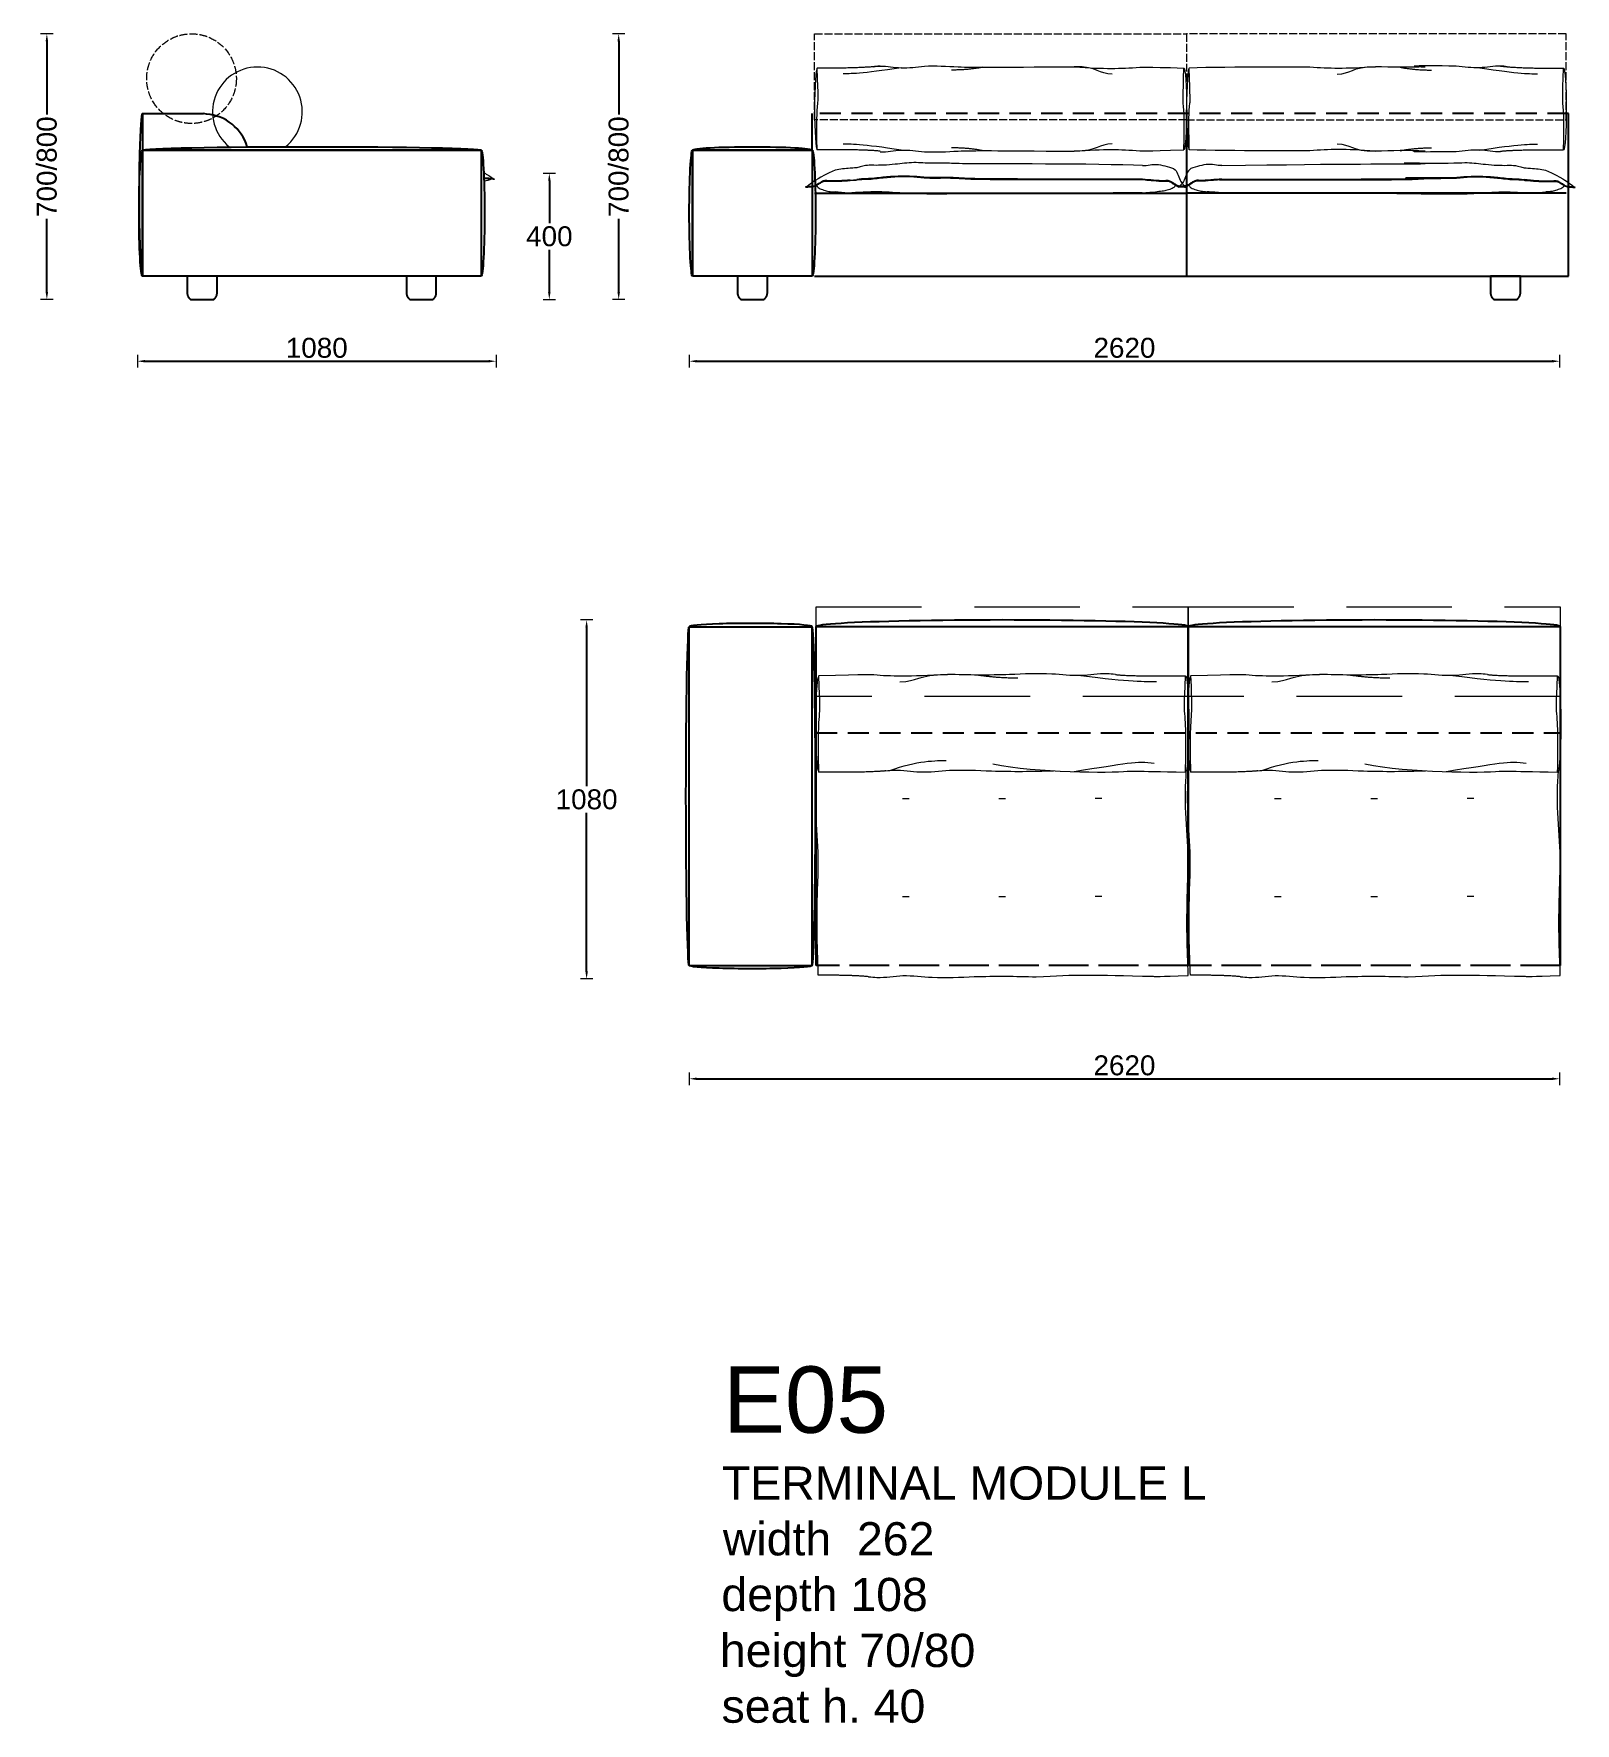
# Model space of a CAD drawing. Header units: millimetres. Extents: x 6668 to 47386, y -6732 to 35544.
# Drawn here: x 27928 to 32569, y 30427 to 35514 of the extents above; entities that cross this region are included whole.
import ezdxf

# ---------------------------------------------------------------- set-up
doc = ezdxf.new("R2010")
doc.units = ezdxf.units.MM
doc.linetypes.add('ACAD_ISO02W100', pattern=[15, 12, -3])
doc.linetypes.add('NASCOSTA', pattern=[9.525, 6.35, -3.175])
doc.layers.add('_ARREDO', color=7, linetype='Continuous')
doc.layers.add('TESTO', color=1, linetype='Continuous')
for name, color, linetype, lineweight in [('_CUSCINO SEDUTA', 8, 'Continuous', 9), ('_QUOTE', 1, 'Continuous', 9), ('_RULLO', 8, 'Continuous', 9)]:
    doc.layers.add(name, color=color, linetype=linetype, lineweight=lineweight)
doc.styles.add('Arial', font='arial.ttf')
doc.styles.get("Standard").update_dxf_attribs({"font": 'arial.ttf'})
doc.dimstyles.new('1_1', dxfattribs={"dimscale": 15, "dimtxt": 4, "dimasz": 1.5, "dimexe": 1.25, "dimexo": 2, "dimtad": 1, "dimtih": 1, "dimtoh": 1, "dimdec": 0, "dimtxsty": 'Standard', "dimcen": 2.5, "dimclrd": 256, "dimclre": 256, "dimclrt": 256, "dimadec": 0, "dimazin": 0, "dimtfac": 1, "dimtdec": 0, "dimtmove": 0, "dimatfit": 3, "dimfxl": 1.25, "dimfxlon": 1, "dimlwe": 0, "dimarcsym": 0})

msp = doc.modelspace()

# ---------------------------------------------------------------- texts
at = {"layer": 'TESTO', "style": 'Arial'}
for s, height, p in [('E05', 200, (30003.2, 31301.7)), ('TERMINAL MODULE L', 100, (29999.9, 31100.4)), ('width  262', 100, (30002.8, 30932.7)), ('depth 108', 100, (29998.4, 30765)), ('height 70/80', 100, (29994, 30596.6)), ('seat h. 40', 100, (29998.9, 30428.9))]:
    msp.add_text(s, height=height, dxfattribs=at).set_placement(p)

# ---------------------------------------------------------------- blocks, each defined once
blk = doc.blocks.new('mr_central_112')
at = {"layer": '_ARREDO'}
for p, q in [((-56, -101.99), (-56, 0.01)), ((-56, 0.01), (56, 0.01)), ((56, 0.01), (56, -101.99))]:
    blk.add_line(p, q, dxfattribs=at)
at = {"layer": '_ARREDO', "linetype": 'ACAD_ISO02W100'}
blk.add_line((56, -101.99), (-56, -101.99), dxfattribs=at)
at = {"layer": '_ARREDO'}
blk.add_ellipse((0, 0), major_axis=(56, 0.01), ratio=0.035879, start_param=-0.000011, end_param=3.141593, dxfattribs=at)
at = {"layer": '_CUSCINO SEDUTA'}
for p, q in [((-30, -51.74), (-28, -51.74)), ((-1, -51.74), (1, -51.74)), ((30, -51.74), (28, -51.74)), ((-30, -81.24), (-28, -81.24)), ((-1, -81.24), (1, -81.24)), ((30, -81.24), (28, -81.24))]:
    blk.add_line(p, q, dxfattribs=at)
at = {"layer": '_CUSCINO SEDUTA', "lineweight": 9}
for points, degree in [([(-56.11, -56.03), (-56.31, -51.03), (-56.18, -46.03), (-55.78, -41.05)], 3), ([(55.25, -56.05), (55.08, -51.84), (55.15, -47.62), (55.42, -43.42)], 3), ([(-55.38, -69.61), (-55.45, -65.09), (-55.92, -60.56), (-56.11, -56.03)], 3), ([(55.98, -69.63), (55.91, -65.11), (55.44, -60.59), (55.25, -56.05)], 3), ([(-55.57, -78.73), (-55.47, -75.69), (-55.33, -72.65), (-55.38, -69.61)], 3), ([(55.79, -78.75), (55.89, -75.71), (56.03, -72.67), (55.98, -69.63)], 3), ([(-55.62, -97.4), (-55.83, -91.16), (-55.77, -84.93), (-55.57, -78.73)], 3), ([(55.74, -97.43), (55.53, -91.19), (55.59, -84.96), (55.79, -78.75)], 3), ([(-55.36, -104.97), (-55.4, -102.45), (-55.53, -99.92), (-55.62, -97.4)], 3), ([(56, -104.99), (55.96, -102.47), (55.83, -99.95), (55.74, -97.43)], 3), ([(-40.25, -105.38), (-45.92, -104.86), (-55.36, -104.97)], 2), ([(-40.25, -105.38), (-39.37, -105.5), (-38.55, -105.57), (-37.74, -105.6)], 3), ([(-37.74, -105.6), (-35.1, -105.67), (-32.49, -105.16), (-29.87, -105.07)], 3), ([(-29.87, -105.07), (-26.96, -104.97), (-24.03, -105.38), (-21.08, -105.55)], 3), ([(-21.08, -105.55), (-16.88, -105.78), (-12.64, -105.52), (-8.41, -105.37)], 3), ([(-8.41, -105.37), (-2.17, -105.16), (4.06, -105.21), (10.26, -105.42)], 3), ([(10.26, -105.42), (22.13, -104.67), (27.32, -104.82), (45.47, -105.26)], 3), ([(45.47, -105.26), (46.15, -105.31), (46.84, -105.38), (56, -104.99)], 3)]:
    blk.add_open_spline(points, degree=degree, dxfattribs=at)
at = {"layer": '_RULLO', "linetype": 'NASCOSTA', "ltscale": 5}
blk.add_lwpolyline([(-56, 5.97), (56, 5.97), (56, -21.03), (-56, -21.03)], close=True, dxfattribs=at)
at = {"layer": '_RULLO'}
blk.add_ellipse((-55.19, -29.32), major_axis=(0, 14.51), ratio=0.069077, start_param=0, end_param=3.141593, dxfattribs=at)
at = {"layer": '_RULLO', "extrusion": (0, 0, -1)}
blk.add_ellipse((55.17, -29.34), major_axis=(0, 14.51), ratio=0.069077, start_param=0, end_param=3.141593, dxfattribs=at)
at = {"layer": '_RULLO', "lineweight": 9}
for points, degree in [([(-38.66, -14.54), (-39.34, -14.48), (-40.03, -14.42), (-55.19, -14.81)], 3), ([(-54.92, -25.34), (-54.86, -24.65), (-54.8, -23.97), (-55.19, -14.81)], 3), ([(-16.45, -14.38), (-28.32, -15.13), (-33.5, -14.98), (-38.66, -14.54)], 3), ([(-30.79, -16.59), (-25.61, -16.59), (-25.61, -14.38), (-16.45, -14.38)], 3), ([(2.22, -14.43), (-4.02, -14.64), (-10.25, -14.58), (-16.45, -14.38)], 3), ([(-7.11, -14.56), (-1.61, -15.41), (4.73, -15.41)], 2), ([(14.89, -14.25), (10.69, -14.02), (6.45, -14.28), (2.22, -14.43)], 3), ([(23.68, -14.73), (20.77, -14.83), (17.84, -14.41), (14.89, -14.25)], 3), ([(31.55, -14.2), (28.91, -14.12), (26.31, -14.64), (23.68, -14.73)], 3), ([(23.68, -14.73), (38.39, -16.55), (43.41, -16.55), (46.44, -16.55)], 3), ([(34.06, -14.42), (33.19, -14.3), (32.36, -14.23), (31.55, -14.2)], 3), ([(34.06, -14.42), (38.73, -14.94), (55.17, -14.83)], 2), ([(54.91, -25.36), (54.85, -24.68), (54.79, -23.99), (55.17, -14.83)], 3), ([(-55.19, -43.83), (-55.47, -34.52), (-55.31, -29.92), (-54.92, -25.34)], 3), ([(55.17, -43.85), (55.46, -34.55), (55.29, -29.94), (54.91, -25.36)], 3), ([(-33.82, -43.28), (-26, -40.29), (-19.38, -40.29), (-16.86, -40.29)], 3), ([(45.72, -41.23), (40.7, -40.29), (37.26, -41.28), (21.63, -43.67)], 3), ([(-35.07, -43.41), (-39.75, -43.94), (-55.19, -43.83)], 2), ([(-35.07, -43.41), (-34.2, -43.3), (-33.38, -43.23), (-32.57, -43.2)], 3), ([(-32.57, -43.2), (-29.93, -43.12), (-27.32, -43.64), (-24.7, -43.73)], 3), ([(-24.7, -43.73), (-21.79, -43.83), (-18.86, -43.41), (-15.91, -43.25)], 3), ([(-15.91, -43.25), (-11.71, -43.02), (-7.47, -43.28), (-3.24, -43.43)], 3), ([(-3.24, -43.43), (3, -43.64), (9.23, -43.58), (15.43, -43.38)], 3), ([(-2.83, -41.28), (10.47, -44.07), (32.49, -43.97), (37.64, -43.54)], 3), ([(37.64, -43.54), (38.33, -43.48), (39.01, -43.42), (55.17, -43.81)], 3)]:
    blk.add_open_spline(points, degree=degree, dxfattribs=at)
blk = doc.blocks.new('armrest_38')
at = {"layer": '_ARREDO'}
for p, q in [((-19, -101.99), (-19, 0.01)), ((-19, -0.01), (18, 0.01)), ((18, -101.99), (18, 0.01)), ((-19, -101.99), (18, -101.99))]:
    blk.add_line(p, q, dxfattribs=at)
at = {"layer": '_ARREDO', "extrusion": (0, 0, -1)}
for centre, major_axis, ratio, start_param, end_param in [((-19, -50.99), (0, 51), 0.019608, 3.141593, 6.283185), ((-0.5, -101.99), (-18.5, 0), 0.054047, 3.14149, 6.304844)]:
    blk.add_ellipse(centre, major_axis=major_axis, ratio=ratio, start_param=start_param, end_param=end_param, dxfattribs=at)
at = {"layer": '_ARREDO'}
for centre, major_axis, ratio, start_param, end_param in [((-0.5, 0.01), (18.5, 0), 0.054047, -0.000103, 3.163251), ((18, -50.99), (0, 51), 0.019608, 3.141593, 6.283185)]:
    blk.add_ellipse(centre, major_axis=major_axis, ratio=ratio, start_param=start_param, end_param=end_param, dxfattribs=at)
blk = doc.blocks.new('*D242')
at = {"layer": '_QUOTE', "lineweight": 0, "transparency": 16777216}
for p, q in [((28240.3, 34546.8), (28240.3, 34509.3)), ((29320.1, 34546.8), (29320.1, 34509.3))]:
    blk.add_line(p, q, dxfattribs=at)
at = {"layer": '_QUOTE', "lineweight": -2, "transparency": 16777216}
blk.add_line((28262.8, 34528), (29297.6, 34528), dxfattribs=at)
at = {"layer": '_QUOTE', "transparency": 16777216}
for points in [[(28262.8, 34531.8), (28262.8, 34524.3), (28240.3, 34528)], [(29297.6, 34531.8), (29297.6, 34524.3), (29320.1, 34528)]]:
    blk.add_solid(points, dxfattribs=at)
at = {"layer": 'Defpoints', "color": 0, "transparency": 16777216}
for p in [(28240.3, 34992.4), (29320.1, 34908.8), (29320.1, 34528)]:
    blk.add_point(p, dxfattribs=at)
at = {"layer": '_QUOTE', "transparency": 16777216, "insert": (28780.2, 34568), "char_height": 60, "attachment_point": 5}
blk.add_mtext('1080', dxfattribs=at)
blk = doc.blocks.new('*D249')
at = {"layer": '_QUOTE', "lineweight": 0, "transparency": 16777216}
for p, q in [((29901.8, 34546.8), (29901.8, 34509.3)), ((32521.8, 34546.8), (32521.8, 34509.3))]:
    blk.add_line(p, q, dxfattribs=at)
at = {"layer": '_QUOTE', "lineweight": -2, "transparency": 16777216}
blk.add_line((29924.3, 34528), (32499.3, 34528), dxfattribs=at)
at = {"layer": '_QUOTE', "transparency": 16777216}
for points in [[(29924.3, 34531.8), (29924.3, 34524.3), (29901.8, 34528)], [(32499.3, 34531.8), (32499.3, 34524.3), (32521.8, 34528)]]:
    blk.add_solid(points, dxfattribs=at)
at = {"layer": 'Defpoints', "color": 0, "transparency": 16777216}
for p in [(32521.8, 34973.7), (29901.8, 34895.1), (32521.8, 34528)]:
    blk.add_point(p, dxfattribs=at)
at = {"layer": '_QUOTE', "transparency": 16777216, "insert": (31211.8, 34568), "char_height": 60, "attachment_point": 5}
blk.add_mtext('2620', dxfattribs=at)
blk = doc.blocks.new('*D250')
at = {"layer": '_QUOTE', "lineweight": 0, "transparency": 16777216}
for p, q in [((29901.8, 32386.4), (29901.8, 32348.9)), ((32521.8, 32386.4), (32521.8, 32348.9))]:
    blk.add_line(p, q, dxfattribs=at)
at = {"layer": '_QUOTE', "lineweight": -2, "transparency": 16777216}
blk.add_line((29924.3, 32367.7), (32499.3, 32367.7), dxfattribs=at)
at = {"layer": '_QUOTE', "transparency": 16777216}
for points in [[(29924.3, 32371.4), (29924.3, 32363.9), (29901.8, 32367.7)], [(32499.3, 32371.4), (32499.3, 32363.9), (32521.8, 32367.7)]]:
    blk.add_solid(points, dxfattribs=at)
at = {"layer": 'Defpoints', "color": 0, "transparency": 16777216}
for p in [(32521.8, 32813.4), (29901.8, 32734.8), (32521.8, 32367.7)]:
    blk.add_point(p, dxfattribs=at)
at = {"layer": '_QUOTE', "transparency": 16777216, "insert": (31211.8, 32407.7), "char_height": 60, "attachment_point": 5}
blk.add_mtext('2620', dxfattribs=at)
blk = doc.blocks.new('*D251')
at = {"layer": '_QUOTE', "lineweight": 0, "transparency": 16777216}
for p, q in [((29611.4, 33748.9), (29573.9, 33748.9)), ((29611.4, 32668.4), (29573.9, 32668.4))]:
    blk.add_line(p, q, dxfattribs=at)
at = {"layer": '_QUOTE', "lineweight": -2, "transparency": 16777216}
for p, q in [((29592.6, 33726.4), (29592.6, 33248.6)), ((29592.6, 32690.9), (29592.6, 33168.6))]:
    blk.add_line(p, q, dxfattribs=at)
at = {"layer": '_QUOTE', "transparency": 16777216}
for points in [[(29588.9, 33726.4), (29596.4, 33726.4), (29592.6, 33748.9)], [(29588.9, 32690.9), (29596.4, 32690.9), (29592.6, 32668.4)]]:
    blk.add_solid(points, dxfattribs=at)
at = {"layer": 'Defpoints', "color": 0, "transparency": 16777216}
for p in [(29592.6, 33748.9), (30506.1, 33748.9), (30483.7, 32668.4)]:
    blk.add_point(p, dxfattribs=at)
at = {"layer": '_QUOTE', "transparency": 16777216, "insert": (29592.6, 33208.6), "char_height": 60, "attachment_point": 5}
blk.add_mtext('1080', dxfattribs=at)
blk = doc.blocks.new('*D283')
at = {"layer": '_QUOTE', "lineweight": 0, "transparency": 16777216}
for p, q in [((27986.5, 35513.8), (27949, 35513.8)), ((27986.5, 34713.8), (27949, 34713.8))]:
    blk.add_line(p, q, dxfattribs=at)
at = {"layer": '_QUOTE', "lineweight": -2, "transparency": 16777216}
for p, q in [((27967.7, 35491.3), (27967.7, 35270.7)), ((27967.7, 34736.3), (27967.7, 34956.9))]:
    blk.add_line(p, q, dxfattribs=at)
at = {"layer": '_QUOTE', "transparency": 16777216}
for points in [[(27964, 35491.3), (27971.5, 35491.3), (27967.7, 35513.8)], [(27964, 34736.3), (27971.5, 34736.3), (27967.7, 34713.8)]]:
    blk.add_solid(points, dxfattribs=at)
at = {"layer": 'Defpoints', "color": 0, "transparency": 16777216}
for p in [(28537.8, 35513.8), (27967.7, 34713.8), (28730.2, 34713.8)]:
    blk.add_point(p, dxfattribs=at)
at = {"layer": '_QUOTE', "transparency": 16777216, "insert": (27967.7, 35113.8), "char_height": 60, "attachment_point": 5, "rotation": 90}
blk.add_mtext('700/800', dxfattribs=at)
blk = doc.blocks.new('*D284')
at = {"layer": '_QUOTE', "lineweight": 0, "transparency": 16777216}
for p, q in [((29708, 35513.8), (29670.5, 35513.8)), ((29708, 34713.8), (29670.5, 34713.8))]:
    blk.add_line(p, q, dxfattribs=at)
at = {"layer": '_QUOTE', "lineweight": -2, "transparency": 16777216}
for p, q in [((29689.2, 35491.3), (29689.2, 35270.7)), ((29689.2, 34736.3), (29689.2, 34956.9))]:
    blk.add_line(p, q, dxfattribs=at)
at = {"layer": '_QUOTE', "transparency": 16777216}
for points in [[(29685.5, 35491.3), (29693, 35491.3), (29689.2, 35513.8)], [(29685.5, 34736.3), (29693, 34736.3), (29689.2, 34713.8)]]:
    blk.add_solid(points, dxfattribs=at)
at = {"layer": 'Defpoints', "color": 0, "transparency": 16777216}
for p in [(30259.3, 35513.8), (29689.2, 34713.8), (30451.7, 34713.8)]:
    blk.add_point(p, dxfattribs=at)
at = {"layer": '_QUOTE', "transparency": 16777216, "insert": (29689.2, 35113.8), "char_height": 60, "attachment_point": 5, "rotation": 90}
blk.add_mtext('700/800', dxfattribs=at)
blk = doc.blocks.new('*D308')
at = {"layer": '_QUOTE', "lineweight": 0, "transparency": 16777216}
for p, q in [((29461.6, 35093.9), (29499.1, 35093.9)), ((29461.6, 34713.8), (29499.1, 34713.8))]:
    blk.add_line(p, q, dxfattribs=at)
at = {"layer": '_QUOTE', "lineweight": -2, "transparency": 16777216}
for p, q in [((29480.4, 35071.4), (29480.4, 34943.8)), ((29480.4, 34736.3), (29480.4, 34863.8))]:
    blk.add_line(p, q, dxfattribs=at)
at = {"layer": '_QUOTE', "transparency": 16777216}
for points in [[(29476.6, 35071.4), (29484.1, 35071.4), (29480.4, 35093.9)], [(29476.6, 34736.3), (29484.1, 34736.3), (29480.4, 34713.8)]]:
    blk.add_solid(points, dxfattribs=at)
at = {"layer": 'Defpoints', "color": 0, "transparency": 16777216}
for p in [(28836.9, 35093.9), (28836.9, 34713.8), (29480.4, 34713.8)]:
    blk.add_point(p, dxfattribs=at)
at = {"layer": '_QUOTE', "transparency": 16777216, "insert": (29480.4, 34903.8), "char_height": 60, "attachment_point": 5}
blk.add_mtext('400', dxfattribs=at)
blk = doc.blocks.new('PIEDINO MIAMI SOFT_PANAMA H7CM')
at = {"color": 0, "linetype": 'ByBlock', "lineweight": -2}
for points in [[(45, 0), (-45, 0)], [(-45, 0), (-45, -50.4)], [(-45, -50.4), (-45, -51.2), (-44.9, -52), (-44.8, -52.9), (-44.7, -53.7), (-44.5, -54.5), (-44.4, -55.3), (-44.2, -56.1), (-43.9, -56.9), (-43.7, -57.7), (-43.4, -58.5), (-43.1, -59.3), (-42.7, -60), (-42.4, -60.8), (-42, -61.5), (-41.6, -62.2), (-41.1, -63), (-40.7, -63.6), (-40.2, -64.3), (-39.7, -65), (-39.1, -65.6), (-38.6, -66.2), (-38, -66.8), (-37.4, -67.4), (-36.8, -68), (-36.1, -68.5), (-35.5, -69), (-34.8, -69.5), (-34.1, -70)], [(34.1, -70), (34.8, -69.5), (35.5, -69), (36.1, -68.5), (36.8, -68), (37.4, -67.4), (38, -66.8), (38.6, -66.2), (39.1, -65.6), (39.7, -65), (40.2, -64.3), (40.7, -63.6), (41.1, -63), (41.6, -62.2), (42, -61.5), (42.4, -60.8), (42.7, -60), (43.1, -59.3), (43.4, -58.5), (43.7, -57.7), (43.9, -56.9), (44.2, -56.1), (44.4, -55.3), (44.5, -54.5), (44.7, -53.7), (44.8, -52.9), (44.9, -52), (45, -51.2), (45, -50.4)], [(45, -50.4), (45, 0)], [(-34.1, -70), (34.1, -70)]]:
    blk.add_lwpolyline(points, dxfattribs=at)

# ---------------------------------------------------------------- dimensions: what is measured, and where the dimension line sits
at = {"layer": '_QUOTE'}
for base, p1, p2, picture, middle in [((27967.7, 34713.8), (28537.8, 35513.8), (28730.2, 34713.8), '*D283', (27967.7, 35113.8)), ((29689.2, 34713.8), (30259.3, 35513.8), (30451.7, 34713.8), '*D284', (29689.2, 35113.8))]:
    dim = msp.add_linear_dim(base=base, p1=p1, p2=p2, angle=90, text='700/800', dimstyle='1_1', dxfattribs=at)
    dim.commit()
    dim.dimension.update_dxf_attribs({"geometry": picture, "text_midpoint": middle, "text_rotation": 90})
dim = msp.add_linear_dim(base=(29480.4, 34713.8), p1=(28836.9, 35093.9), p2=(28836.9, 34713.8), angle=90, text='400', dimstyle='1_1', dxfattribs=at)
dim.commit()
dim.dimension.update_dxf_attribs({"geometry": '*D308', "text_midpoint": (29480.4, 34903.8)})
for base, p1, p2, picture, middle in [((29320.1, 34528), (28240.3, 34992.4), (29320.1, 34908.8), '*D242', (28780.2, 34568)), ((32521.8, 34528), (29901.8, 34895.1), (32521.8, 34973.7), '*D249', (31211.8, 34568)), ((32521.8, 32367.7), (29901.8, 32734.8), (32521.8, 32813.4), '*D250', (31211.8, 32407.7))]:
    dim = msp.add_linear_dim(base=base, p1=p1, p2=p2, dimstyle='1_1', dxfattribs=at)
    dim.commit()
    dim.dimension.update_dxf_attribs({"geometry": picture, "text_midpoint": middle})
dim = msp.add_linear_dim(base=(29592.6395, 33748.8588), p1=(30483.723, 32668.4137), p2=(30506.1399, 33748.8588), angle=90, dimstyle='1_1', dxfattribs=at)
dim.commit()
dim.dimension.update_dxf_attribs({"geometry": '*D251', "text_midpoint": (29592.6395, 33208.6363)})

# ---------------------------------------------------------------- linework, layer by layer
at = {"layer": '_ARREDO'}
for p, q in [((28255.2, 35273.5), (28255.2, 34783.8)), ((28255.2, 35273.5), (28416.5, 35273.5)), ((30271.8, 35163.7), (30271.8, 35273.5)), ((31398.8, 35284.5), (31398.8, 34783.8)), ((32548.8, 34783.8), (32548.8, 35273.5)), ((29275.2, 35163.8), (28255.2, 35163.8)), ((28255.2, 35163.8), (28255.2, 34783.8)), ((29275.2, 35163.8), (29275.2, 34783.8)), ((30271.8, 35163.7), (29911.8, 35163.7)), ((29911.8, 35163.7), (29911.8, 34783.8)), ((29911.8, 34783.8), (29911.8, 35163.7)), ((29911.8, 35163.7), (30271.8, 35163.7)), ((30271.8, 35163.7), (30271.8, 34783.8)), ((30271.8, 35163.7), (30271.8, 34783.8)), ((30278.8, 35033.8), (31398.8, 35033.8)), ((32541.8, 35033.8), (31398.8, 35033.8)), ((30271.8, 34783.8), (29911.8, 34783.8)), ((30278.8, 34783.8), (31398.8, 34783.8)), ((31398.8, 34783.8), (32548.8, 34783.8))]:
    msp.add_line(p, q, dxfattribs=at)
for points in [[(28255.2, 35273.5), (28439, 35273.5)], [(28448.5, 35272.1), (28439, 35273.5)]]:
    msp.add_lwpolyline(points, dxfattribs=at)
at = {"layer": '_ARREDO', "linetype": 'NASCOSTA', "ltscale": 10}
for points in [[(32548.8, 35273.5), (30271.8, 35273.5)], [(30283.8, 33408.9), (32523.8, 33408.9)]]:
    msp.add_lwpolyline(points, dxfattribs=at)
at = {"layer": '_ARREDO'}
msp.add_lwpolyline([(29275.2, 34783.8), (28255.2, 34783.8), (28255.2, 35163.8), (29275.2, 35163.8)], close=True, dxfattribs=at)
msp.add_arc((28438.2, 35134.2), 138.3, 16.3327, 85.719, dxfattribs=at)
msp.add_ellipse((28255.2, 35028.9), major_axis=(0, 244.6), ratio=0.040884, start_param=0, end_param=3.141593, dxfattribs=at)
at = {"layer": '_ARREDO', "extrusion": (0, 0, -1)}
for centre, major_axis, ratio in [((28255.2, 34973.8), (0, 190), 0.052632), ((28765.2, 35163.8), (510, 0), 0.019608), ((29275.2, 34973.8), (0, -190), 0.052632), ((29911.8, 34973.7), (0, 189.9), 0.052652), ((30091.8, 35163.7), (180, 0), 0.055556), ((30271.8, 34973.7), (0, -189.9), 0.052652)]:
    msp.add_ellipse(centre, major_axis=major_axis, ratio=ratio, start_param=3.141593, end_param=6.283185, dxfattribs=at)
at = {"layer": '_CUSCINO SEDUTA'}
for p, q in [((30386.1, 35073.4), (30405.8, 35074.8)), ((32434.5, 35073.4), (32414.8, 35074.8))]:
    msp.add_line(p, q, dxfattribs=at)
for points, degree in [([(30341, 35103.1), (30288, 35078.6), (30279.5, 35071.7), (30270.8, 35065)], 3), ([(30386.1, 35109), (30370.6, 35107.9), (30355.4, 35106.4), (30341, 35103.1)], 3), ([(30405.8, 35110.3), (30402.2, 35110), (30398.6, 35109.8), (30386.1, 35109)], 3), ([(30457.1, 35117.9), (30445, 35118.3), (30435.1, 35119.6), (30405.8, 35110.3)], 3), ([(30521.4, 35120.9), (30498.5, 35118.4), (30475.3, 35117.3), (30457.1, 35117.9)], 3), ([(30577.4, 35125.9), (30558.8, 35125.6), (30540.2, 35122.8), (30521.4, 35120.9)], 3), ([(30632.9, 35123.8), (30614.4, 35124), (30595.9, 35126.2), (30577.4, 35125.9)], 3), ([(30674.2, 35124.3), (30660.4, 35124.4), (30646.7, 35123.6), (30632.9, 35123.8)], 3), ([(30736.2, 35122.4), (30702.8, 35122.9), (30688.5, 35124.1), (30674.2, 35124.3)], 3), ([(31266.3, 35116.9), (31130, 35123.3), (30799.7, 35121.5), (30736.2, 35122.4)], 3), ([(31266.3, 35116.9), (31281, 35116.8), (31295.5, 35122.5), (31313.9, 35120.2)], 3), ([(31313.9, 35120.2), (31322.5, 35119.2), (31332, 35116.3), (31340.1, 35114.2)], 3), ([(31340.1, 35114.2), (31350.4, 35111.6), (31358.5, 35110), (31364.1, 35104.6)], 3), ([(31364.1, 35104.6), (31372.6, 35096.4), (31375.5, 35079.7), (31381.8, 35068.8)], 3), ([(31407.4, 35104.6), (31399, 35096.4), (31396.1, 35079.7), (31389.7, 35068.8)], 3), ([(31431.5, 35114.2), (31421.2, 35111.6), (31413.1, 35110), (31407.4, 35104.6)], 3), ([(31457.7, 35120.2), (31449, 35119.2), (31439.6, 35116.3), (31431.5, 35114.2)], 3), ([(31505.3, 35116.9), (31490.5, 35116.8), (31476, 35122.5), (31457.7, 35120.2)], 3), ([(31505.3, 35116.9), (31897.7, 35123.3), (32028.6, 35121.5), (32091.5, 35122.4)], 3), ([(32053.6, 35124.3), (32067.3, 35124.4), (32081.1, 35123.6), (32094.9, 35123.8)], 3), ([(32091.5, 35122.4), (32124.9, 35122.9), (32139.2, 35124.1), (32053.6, 35124.3)], 3), ([(32094.9, 35123.8), (32206.2, 35124), (32224.7, 35126.2), (32243.2, 35125.9)], 3), ([(32243.2, 35125.9), (32261.8, 35125.6), (32280.4, 35122.8), (32299.1, 35120.9)], 3), ([(32299.1, 35120.9), (32322.1, 35118.4), (32345.3, 35117.3), (32363.5, 35117.9)], 3), ([(32363.5, 35117.9), (32375.6, 35118.3), (32385.5, 35119.6), (32414.8, 35110.3)], 3), ([(32414.7, 35110.3), (32418.4, 35110), (32422, 35109.8), (32434.5, 35109)], 3), ([(32434.5, 35109), (32450, 35107.9), (32465.2, 35106.4), (32479.6, 35103.1)], 3), ([(32479.6, 35103.1), (32532.5, 35078.6), (32541.1, 35071.7), (32549.8, 35065)], 3), ([(29284, 35095.4), (29287.2, 35093.5), (29289.7, 35091.9), (29292.3, 35090.3)], 3), ([(29284.3, 35080.8), (29288.6, 35080.1), (29293.7, 35080), (29298.5, 35079.8)], 3), ([(29284.4, 35078.5), (29288.7, 35077.7), (29293.7, 35077.6), (29298.5, 35077.4)], 3), ([(29307, 35076.8), (29298.5, 35073), (29291.1, 35070.8), (29284.5, 35069.4)], 3), ([(29292.3, 35090.3), (29299.9, 35085.5), (29307.7, 35080.7), (29315.4, 35076)], 3), ([(29298.5, 35079.8), (29302.7, 35079.5), (29306.8, 35079.2), (29310.9, 35078.8)], 3), ([(29298.5, 35077.4), (29304.3, 35077.1), (29309.9, 35076.5), (29315.4, 35076)], 3), ([(30270.8, 35065), (30264.6, 35060.2), (30258.2, 35055.4), (30251.8, 35050.6)], 3), ([(30265.7, 35054.4), (30261, 35054.1), (30256.4, 35053.6), (30251.8, 35053)], 3), ([(30265.7, 35052.1), (30261, 35051.8), (30256.4, 35051.2), (30251.8, 35050.7)], 3), ([(30279, 35055.9), (30275.1, 35054.8), (30270.3, 35054.7), (30265.7, 35054.4)], 3), ([(30279, 35053.6), (30275.1, 35052.4), (30270.3, 35052.3), (30265.7, 35052.1)], 3), ([(30288.2, 35061), (30285.4, 35059.1), (30282.6, 35057), (30279, 35055.9)], 3), ([(30288.2, 35058.7), (30285.4, 35056.8), (30282.6, 35054.7), (30279, 35053.6)], 3), ([(30285.1, 35056.6), (30287.1, 35053.8), (30289.1, 35051), (30292.4, 35048.9)], 3), ([(30297.8, 35067.1), (30294.5, 35065), (30291.3, 35063.2), (30288.2, 35061)], 3), ([(30297.8, 35064.7), (30294.5, 35062.7), (30291.3, 35060.8), (30288.2, 35058.7)], 3), ([(30292.4, 35048.9), (30296.2, 35046.5), (30301.6, 35044.9), (30307, 35043.3)], 3), ([(30307.5, 35071.5), (30303.8, 35070.7), (30300.7, 35068.8), (30297.8, 35067.1)], 3), ([(30307.5, 35069.1), (30303.8, 35068.4), (30300.7, 35066.5), (30297.8, 35064.7)], 3), ([(30318.2, 35071.5), (30314.4, 35071.8), (30310.7, 35072.1), (30307.5, 35071.5)], 3), ([(30318.2, 35069.2), (30314.4, 35069.4), (30310.7, 35069.7), (30307.5, 35069.1)], 3), ([(30386.1, 35073.4), (30363.9, 35071.5), (30341.7, 35070.1), (30318.2, 35071.5)], 3), ([(30386.1, 35071.1), (30363.9, 35069.2), (30341.7, 35067.7), (30318.2, 35069.2)], 3), ([(30405.8, 35072.8), (30402.2, 35072.5), (30398.6, 35072.2), (30386.1, 35071.1)], 3), ([(30435.2, 35077.4), (30425.5, 35077), (30415.6, 35077.1), (30405.8, 35074.8)], 3), ([(30436.6, 35074.9), (30426.4, 35074.6), (30416.1, 35074.7), (30405.8, 35072.8)], 3), ([(30484.4, 35081.7), (30467.9, 35080.1), (30451.6, 35078), (30435.2, 35077.4)], 3), ([(30485.7, 35079.3), (30469.3, 35077.6), (30453, 35075.5), (30436.6, 35074.9)], 3), ([(30576.1, 35084.6), (30545.7, 35086.6), (30514.7, 35084.8), (30484.4, 35081.7)], 3), ([(30577.4, 35082.1), (30547, 35084.2), (30516.1, 35082.4), (30485.7, 35079.3)], 3), ([(30618.3, 35081.2), (30604.3, 35081.8), (30590.2, 35083.6), (30576.1, 35084.6)], 3), ([(30619.7, 35078.7), (30605.6, 35079.4), (30591.6, 35081.2), (30577.4, 35082.1)], 3), ([(30669.4, 35081.2), (30652.4, 35081.2), (30635.2, 35080.4), (30618.3, 35081.2)], 3), ([(30670.7, 35078.7), (30653.7, 35078.7), (30636.6, 35078), (30619.7, 35078.7)], 3), ([(30739.5, 35078.5), (30716.1, 35079.8), (30692.8, 35081.2), (30669.4, 35081.2)], 3), ([(30740.9, 35076), (30717.4, 35077.4), (30694.2, 35078.8), (30670.7, 35078.7)], 3), ([(31266.3, 35076.2), (30777.3, 35076.4), (30758.4, 35077.4), (30739.5, 35078.5)], 3), ([(31273.8, 35073.7), (30782.8, 35073.7), (30761.7, 35074.8), (30740.9, 35076)], 3), ([(31266.3, 35076.2), (31287.6, 35076.4), (31310.2, 35071.5), (31334.1, 35072.5)], 3), ([(31273.8, 35073.7), (31287.1, 35073.9), (31309.3, 35069.1), (31332.9, 35070.1)], 3), ([(31332.9, 35070.1), (31336.6, 35070.2), (31340.3, 35070.6), (31343.5, 35069.9)], 3), ([(31334.1, 35072.5), (31337.9, 35072.7), (31341.6, 35073), (31344.9, 35072.3)], 3), ([(31343.5, 35069.9), (31347.2, 35069.2), (31350.3, 35067.3), (31353.2, 35065.6)], 3), ([(31358.7, 35049.7), (31354.9, 35047.3), (31349.4, 35045.8), (31344, 35044.1)], 3), ([(31344.9, 35072.3), (31348.6, 35071.6), (31351.6, 35069.7), (31354.6, 35068)], 3), ([(31353.2, 35065.6), (31356.6, 35063.5), (31359.7, 35061.6), (31362.9, 35059.5)], 3), ([(31354.6, 35068), (31357.9, 35065.9), (31361.1, 35064.1), (31364.3, 35061.9)], 3), ([(31365.9, 35057.5), (31363.9, 35054.7), (31361.9, 35051.9), (31358.7, 35049.7)], 3), ([(31362.9, 35059.5), (31365.7, 35057.6), (31368.5, 35055.5), (31372, 35054.4)], 3), ([(31364.3, 35061.9), (31367, 35060), (31369.8, 35058), (31373.4, 35056.8)], 3), ([(31372, 35054.4), (31375.9, 35053.2), (31380.7, 35053.2), (31385.3, 35052.9)], 3), ([(31389.7, 35068.8), (31385.1, 35061), (31378.8, 35056.3), (31372.4, 35051.5)], 3), ([(31386.3, 35052.9), (31381.5, 35052.6), (31377, 35052.1), (31372.4, 35051.5)], 3), ([(31373.4, 35056.8), (31377.2, 35055.7), (31382, 35055.6), (31386.6, 35055.3)], 3), ([(31384.9, 35055.3), (31382.1, 35055.1), (31379.2, 35054.9), (31376.5, 35054.6)], 3), ([(31381.8, 35068.8), (31386.4, 35061), (31392.8, 35056.3), (31399.2, 35051.5)], 3), ([(31398.1, 35056.8), (31394.3, 35055.7), (31389.6, 35055.6), (31384.9, 35055.3)], 3), ([(31385.3, 35052.9), (31390.1, 35052.6), (31394.6, 35052.1), (31399.2, 35051.5)], 3), ([(31399.5, 35054.4), (31395.7, 35053.2), (31390.9, 35053.2), (31386.3, 35052.9)], 3), ([(31386.6, 35055.3), (31389.4, 35055.1), (31392.4, 35054.9), (31395.1, 35054.6)], 3), ([(31407.3, 35061.9), (31404.6, 35060), (31401.7, 35058), (31398.1, 35056.8)], 3), ([(31408.7, 35059.5), (31405.9, 35057.6), (31403.1, 35055.5), (31399.5, 35054.4)], 3), ([(31405.7, 35057.5), (31407.7, 35054.7), (31409.6, 35051.9), (31412.9, 35049.7)], 3), ([(31417, 35068), (31413.7, 35065.9), (31410.5, 35064.1), (31407.3, 35061.9)], 3), ([(31418.4, 35065.6), (31415, 35063.5), (31411.8, 35061.6), (31408.7, 35059.5)], 3), ([(31412.9, 35049.7), (31416.7, 35047.3), (31422.2, 35045.8), (31427.5, 35044.1)], 3), ([(31426.7, 35072.3), (31423, 35071.6), (31420, 35069.7), (31417, 35068)], 3), ([(31428, 35069.9), (31424.4, 35069.2), (31421.3, 35067.3), (31418.4, 35065.6)], 3), ([(31437.4, 35072.5), (31433.7, 35072.7), (31430, 35073), (31426.7, 35072.3)], 3), ([(31438.7, 35070.1), (31435, 35070.2), (31431.3, 35070.6), (31428, 35069.9)], 3), ([(31505.3, 35076.2), (31484, 35076.4), (31461.3, 35071.5), (31437.4, 35072.5)], 3), ([(31497.8, 35073.7), (31484.4, 35073.9), (31462.3, 35069.1), (31438.7, 35070.1)], 3), ([(31497.8, 35073.7), (32044.9, 35073.7), (32065.9, 35074.8), (32086.8, 35076)], 3), ([(31505.3, 35076.2), (32050.3, 35076.4), (32069.3, 35077.4), (32088.2, 35078.5)], 3), ([(32057.1, 35078.7), (32074.1, 35078.7), (32091.2, 35078), (32200.9, 35078.7)], 3), ([(32058.4, 35081.2), (32075.4, 35081.2), (32092.5, 35080.4), (32202.3, 35081.2)], 3), ([(32086.8, 35076), (32110.2, 35077.4), (32133.5, 35078.8)], 2), ([(32088.2, 35078.5), (32111.6, 35079.8), (32134.9, 35081.2)], 2), ([(32200.9, 35078.7), (32215, 35079.4), (32229, 35081.2), (32243.2, 35082.1)], 3), ([(32202.3, 35081.2), (32216.3, 35081.8), (32230.4, 35083.6), (32244.5, 35084.6)], 3), ([(32243.2, 35082.1), (32273.6, 35084.2), (32304.5, 35082.4), (32334.9, 35079.3)], 3), ([(32244.5, 35084.6), (32274.9, 35086.6), (32305.9, 35084.8), (32336.2, 35081.7)], 3), ([(32334.9, 35079.3), (32351.3, 35077.6), (32367.6, 35075.5), (32384, 35074.9)], 3), ([(32336.2, 35081.7), (32352.7, 35080.1), (32369, 35078), (32385.4, 35077.4)], 3), ([(32384, 35074.9), (32394.2, 35074.6), (32404.5, 35074.7), (32414.7, 35072.8)], 3), ([(32385.4, 35077.4), (32395.1, 35077), (32405, 35077.1), (32414.8, 35074.8)], 3), ([(32414.7, 35072.8), (32418.4, 35072.5), (32422, 35072.2), (32434.5, 35071.1)], 3), ([(32434.5, 35073.4), (32456.7, 35071.5), (32478.9, 35070.1), (32502.4, 35071.5)], 3), ([(32434.5, 35071.1), (32456.7, 35069.2), (32478.9, 35067.7), (32502.4, 35069.2)], 3), ([(32502.4, 35071.5), (32506.2, 35071.8), (32509.9, 35072.1), (32513.1, 35071.5)], 3), ([(32502.4, 35069.2), (32506.2, 35069.4), (32509.9, 35069.7), (32513.1, 35069.1)], 3), ([(32513.1, 35071.5), (32516.8, 35070.7), (32519.9, 35068.8), (32522.8, 35067.1)], 3), ([(32513.1, 35069.1), (32516.8, 35068.4), (32519.9, 35066.5), (32522.8, 35064.7)], 3), ([(32528.2, 35048.9), (32524.4, 35046.5), (32519, 35044.9), (32513.6, 35043.3)], 3), ([(32522.8, 35067.1), (32526.1, 35065), (32529.3, 35063.2), (32532.4, 35061)], 3), ([(32522.8, 35064.7), (32526.1, 35062.7), (32529.3, 35060.8), (32532.4, 35058.7)], 3), ([(32535.5, 35056.6), (32533.5, 35053.8), (32531.4, 35051), (32528.2, 35048.9)], 3), ([(32532.4, 35061), (32535.2, 35059.1), (32538, 35057), (32541.6, 35055.9)], 3), ([(32532.4, 35058.7), (32535.2, 35056.8), (32538, 35054.7), (32541.6, 35053.6)], 3), ([(32541.6, 35055.9), (32545.5, 35054.8), (32550.3, 35054.7), (32554.9, 35054.4)], 3), ([(32541.6, 35053.6), (32545.5, 35052.4), (32550.3, 35052.3), (32554.9, 35052.1)], 3), ([(32549.8, 35065), (32556, 35060.2), (32562.4, 35055.4), (32568.8, 35050.6)], 3), ([(32554.9, 35054.4), (32559.6, 35054.1), (32564.2, 35053.6), (32568.8, 35053)], 3), ([(32554.9, 35052.1), (32559.6, 35051.8), (32564.2, 35051.2), (32568.8, 35050.7)], 3), ([(30307, 35043.3), (30311.9, 35041.9), (30316.6, 35040.3), (30321.5, 35039.4)], 3), ([(30321.5, 35039.4), (30327.6, 35038.2), (30334, 35037.9), (30340.4, 35037.6)], 3), ([(30379.5, 35034.4), (30366.5, 35035.3), (30353.4, 35036.5), (30340.4, 35037.6)], 3), ([(30470.8, 35037.8), (30440.4, 35038.1), (30409.9, 35036.1), (30379.6, 35034.4)], 3), ([(30556.9, 35033.3), (30528.2, 35034.9), (30499.5, 35037.4), (30470.8, 35037.8)], 3), ([(30717.4, 35032.2), (30664, 35030.6), (30610.3, 35030.3), (30556.9, 35033.3)], 3), ([(31264.9, 35034.7), (30769.9, 35034.1), (30743.7, 35033), (30717.4, 35032.2)], 3), ([(31264.9, 35034.7), (31280.1, 35035.8), (31295.4, 35037.1), (31310.6, 35038.4)], 3), ([(31329.4, 35040.2), (31323.5, 35039.1), (31317, 35038.8), (31310.6, 35038.4)], 3), ([(31344, 35044.1), (31339.2, 35042.7), (31334.5, 35041.2), (31329.4, 35040.2)], 3), ([(31427.5, 35044.1), (31432.4, 35042.7), (31437.1, 35041.2), (31442.1, 35040.2)], 3), ([(31442.1, 35040.2), (31448.1, 35039.1), (31454.5, 35038.8), (31460.9, 35038.4)], 3), ([(31506.6, 35034.7), (31491.4, 35035.8), (31476.1, 35037.1), (31460.9, 35038.4)], 3), ([(31506.6, 35034.7), (32057.8, 35034.1), (32084, 35033), (32110.3, 35032.2)], 3), ([(32110.3, 35032.2), (32210.2, 35030.3), (32263.7, 35033.3)], 2), ([(32263.7, 35033.3), (32292.4, 35034.9), (32321.1, 35037.4), (32349.8, 35037.8)], 3), ([(32349.8, 35037.8), (32380.2, 35038.1), (32410.7, 35036.1), (32441, 35034.4)], 3), ([(32441, 35034.4), (32454.1, 35035.3), (32467.2, 35036.5), (32480.2, 35037.6)], 3), ([(32499.1, 35039.4), (32493, 35038.2), (32486.6, 35037.9), (32480.2, 35037.6)], 3), ([(32513.6, 35043.3), (32508.7, 35041.9), (32504, 35040.3), (32499.1, 35039.4)], 3)]:
    msp.add_open_spline(points, degree=degree, dxfattribs=at)
at = {"layer": '_RULLO', "linetype": 'ACAD_ISO02W100', "ltscale": 2}
for points in [[(30278.8, 35513.8), (31398.8, 35513.8), (31398.8, 35254.5), (30278.8, 35254.5)], [(32541.8, 35513.8), (31398.8, 35513.8), (31398.8, 35254.5), (32541.8, 35254.5)]]:
    msp.add_lwpolyline(points, close=True, dxfattribs=at)
msp.add_circle((28403.2, 35378.8), 135, dxfattribs=at)
at = {"layer": '_RULLO'}
msp.add_arc((28601.6, 35278.8), 135, 308.8611, 231.156, dxfattribs=at)
for centre, major_axis, ratio, start_param, end_param in [((30286.9, 35287.5), (0, -122.9), 0.065265, 3.141593, 6.283185), ((31406.9, 35288), (0, 122.6), 0.065432, -0.000114, 3.139138)]:
    msp.add_ellipse(centre, major_axis=major_axis, ratio=ratio, start_param=start_param, end_param=end_param, dxfattribs=at)
at = {"layer": '_RULLO', "extrusion": (0, 0, -1)}
for centre, major_axis, ratio, start_param, end_param in [((31390.8, 35288), (0, 122.6), 0.065432, -0.000114, 3.139138), ((32533.7, 35287.5), (0, -122.9), 0.065265, 3.141593, 6.283185)]:
    msp.add_ellipse(centre, major_axis=major_axis, ratio=ratio, start_param=start_param, end_param=end_param, dxfattribs=at)
at = {"layer": '_RULLO', "lineweight": 9}
for points, degree in [([(30476.4, 35416.7), (30419, 35409.3), (30286.9, 35410.4)], 2), ([(30289, 35305), (30289.4, 35311.9), (30290.5, 35318.8), (30286.9, 35410.4)], 3), ([(30539.4, 35411.4), (30421.7, 35393.2), (30381.6, 35393.2), (30365.3, 35393.2)], 3), ([(30456.4, 35414.5), (30463.4, 35415.7), (30469.9, 35416.4), (30476.4, 35416.7)], 3), ([(30476.4, 35416.7), (30497.5, 35417.4), (30518.4, 35412.3), (30539.4, 35411.4)], 3), ([(30539.4, 35411.4), (30562.7, 35410.4), (30586.1, 35414.5), (30609.7, 35416.2)], 3), ([(30609.7, 35416.2), (30643.3, 35418.5), (30677.2, 35415.9), (30711, 35414.4)], 3), ([(30785.7, 35413.1), (30741.7, 35404.6), (30691, 35404.6)], 2), ([(30711, 35414.4), (30761, 35412.3), (30811.4, 35412.8), (31060.4, 35414.8)], 3), ([(31060.4, 35414.8), (31155.4, 35407.3), (31196.9, 35408.9), (31258.1, 35413.2)], 3), ([(31175.2, 35392.7), (31133.7, 35392.7), (31133.7, 35414.8), (31060.4, 35414.8)], 3), ([(31258.1, 35413.2), (31263.6, 35413.8), (31269.1, 35414.4), (31390.8, 35410.6)], 3), ([(31388.7, 35305.3), (31388.2, 35312.1), (31387.7, 35319), (31390.8, 35410.6)], 3), ([(31769.6, 35413.2), (31764.1, 35413.8), (31528.6, 35414.4), (31406.8, 35410.6)], 3), ([(31409, 35305.3), (31409.4, 35312.1), (31409.9, 35319), (31406.9, 35410.6)], 3), ([(31967.2, 35414.8), (31872.3, 35407.3), (31830.8, 35408.9), (31769.6, 35413.2)], 3), ([(31852.5, 35392.7), (31893.9, 35392.7), (31893.9, 35414.8), (31967.2, 35414.8)], 3), ([(32116.6, 35414.4), (32066.7, 35412.3), (32016.9, 35412.8), (31967.2, 35414.8)], 3), ([(32041.9, 35413.1), (32086, 35404.6), (32136.6, 35404.6)], 2), ([(32210.9, 35416.2), (32084.5, 35418.5), (32050.6, 35415.9), (32116.6, 35414.4)], 3), ([(32281.2, 35411.4), (32257.9, 35410.4), (32234.5, 35414.5), (32210.9, 35416.2)], 3), ([(32344.2, 35416.7), (32323, 35417.4), (32302.2, 35412.3), (32281.2, 35411.4)], 3), ([(32281.2, 35411.4), (32398.9, 35393.2), (32439, 35393.2), (32455.3, 35393.2)], 3), ([(32364.2, 35414.5), (32357.2, 35415.7), (32350.7, 35416.4), (32344.2, 35416.7)], 3), ([(32344.2, 35416.7), (32401.6, 35409.3), (32533.7, 35410.4)], 2), ([(32531.6, 35305), (32531.2, 35311.9), (32530, 35318.8), (32533.7, 35410.4)], 3), ([(30286.9, 35164.6), (30284.6, 35257.7), (30285.9, 35272.9), (30289, 35305)], 3), ([(31390.8, 35164.4), (31393, 35261.4), (31391.7, 35274.9), (31388.7, 35305.3)], 3), ([(31406.8, 35164.4), (31404.7, 35261.4), (31406, 35274.9), (31409, 35305.3)], 3), ([(32533.7, 35164.6), (32536, 35257.7), (32534.7, 35272.9), (32531.6, 35305)], 3), ([(30476.4, 35160.5), (30419, 35165.7), (30286.9, 35164.6)], 2), ([(30539.4, 35163.6), (30421.7, 35181.8), (30381.6, 35181.8), (30365.3, 35181.8)], 3), ([(30476.4, 35158.3), (30497.5, 35157.6), (30518.4, 35162.7), (30539.4, 35163.6)], 3), ([(30539.4, 35163.6), (30562.7, 35164.6), (30586.1, 35160.5), (30609.7, 35158.8)], 3), ([(30609.7, 35158.8), (30643.3, 35156.5), (30677.2, 35159.1), (30711, 35160.6)], 3), ([(30785.7, 35161.9), (30741.7, 35170.4), (30691, 35170.4)], 2), ([(30711, 35160.6), (30761, 35162.7), (30811.4, 35162.2), (31060.4, 35160.1)], 3), ([(31175.2, 35182.2), (31133.7, 35182.2), (31133.7, 35160.1), (31060.4, 35160.1)], 3), ([(31060.4, 35160.1), (31155.4, 35167.6), (31196.9, 35166.1), (31258.1, 35161.7)], 3), ([(31258.1, 35161.7), (31263.6, 35161.2), (31269.1, 35160.5), (31390.8, 35164.4)], 3), ([(31769.6, 35161.7), (31764.1, 35161.2), (31528.6, 35160.5), (31406.8, 35164.4)], 3), ([(31967.2, 35160.1), (31872.3, 35167.6), (31830.8, 35166.1), (31769.6, 35161.7)], 3), ([(31852.5, 35182.2), (31893.9, 35182.2), (31893.9, 35160.1), (31967.2, 35160.1)], 3), ([(32116.6, 35160.6), (32066.7, 35162.7), (32016.9, 35162.2), (31967.2, 35160.1)], 3), ([(32041.9, 35161.9), (32086, 35170.4), (32136.6, 35170.4)], 2), ([(32210.9, 35158.8), (32084.5, 35156.5), (32050.6, 35159.1), (32116.6, 35160.6)], 3), ([(32281.2, 35163.6), (32257.9, 35164.6), (32234.5, 35160.5), (32210.9, 35158.8)], 3), ([(32281.2, 35163.6), (32398.9, 35181.8), (32439, 35181.8), (32455.3, 35181.8)], 3), ([(32344.2, 35158.3), (32323, 35157.6), (32302.2, 35162.7), (32281.2, 35163.6)], 3), ([(32344.2, 35160.5), (32401.6, 35165.7), (32533.7, 35164.6)], 2)]:
    msp.add_open_spline(points, degree=degree, dxfattribs=at)

# ---------------------------------------------------------------- block references
at = {"layer": '_ARREDO'}
for p in [(28435.2, 34783.8), (29095.2, 34783.8), (30091.8, 34783.8), (32358.8, 34783.8)]:
    msp.add_blockref('PIEDINO MIAMI SOFT_PANAMA H7CM', p, dxfattribs=at)
at = {"layer": '_ARREDO', "xscale": 10, "yscale": 10, "zscale": 10}
for name, p in [('mr_central_112', (30843.8, 33728.8)), ('mr_central_112', (31963.8, 33728.8)), ('armrest_38', (30091.8, 33728.7))]:
    msp.add_blockref(name, p, dxfattribs=at)

msp.set_redraw_order([(e.dxf.handle, doc.entitydb.next_handle()) for e in msp.query("TEXT MTEXT ATTDEF DIMENSION ARC_DIMENSION")])  # texts and dimensions are drawn at this point

doc.saveas('drawing.dxf')
